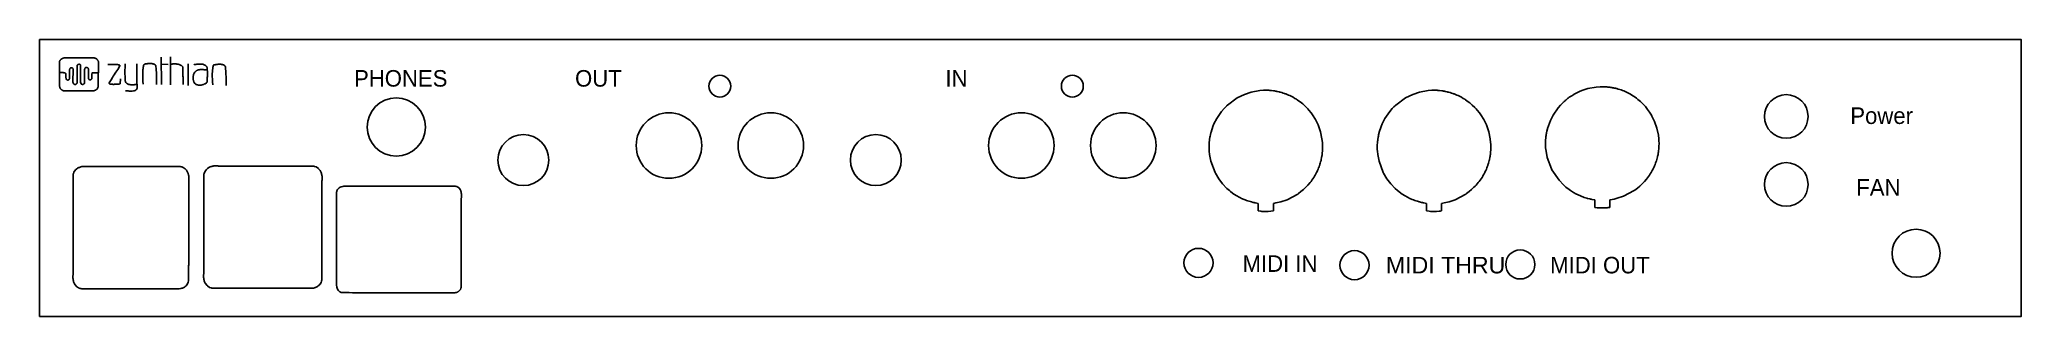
# Model space of a CAD drawing. Extents: x 0 to 272, y 0 to 38.
import ezdxf

# ---------------------------------------------------------------- set-up
doc = ezdxf.new("R2010")
doc.units = 0
doc.linetypes.add('BORDER', pattern=[0.875, 0.25, -0.125, 0.25, -0.125, 0, -0.125])
doc.layers.get('0').update_dxf_attribs({"linetype": 'CONTINUOUS'})
doc.layers.add('DXF_PI4_CASE_BACK_MODEL_LA', color=7, linetype='CONTINUOUS')
doc.styles.add('TEXT627', font='arial.ttf', dxfattribs={"height": 0.2})
doc.styles.add('TEXT630', font='txt', dxfattribs={"height": 0.2})
doc.styles.add('TEXT633', font='txt', dxfattribs={"height": 0.2})
doc.styles.add('TEXT636', font='txt', dxfattribs={"height": 0.2})
doc.styles.add('TEXT639', font='txt', dxfattribs={"height": 0.2})
doc.styles.add('TEXT642', font='txt', dxfattribs={"height": 0.2})
doc.styles.add('TEXT645', font='txt', dxfattribs={"height": 0.2})
doc.styles.add('TEXT648', font='txt', dxfattribs={"height": 0.2})

msp = doc.modelspace()

# ---------------------------------------------------------------- texts
at = {"layer": 'DXF_PI4_CASE_BACK_MODEL_LA', "color": 18, "linetype": 'BORDER'}
for s, style, p in [('PHONES', 'TEXT636', (43.2, 31.55)), ('OUT', 'TEXT639', (73.57, 31.55)), ('IN', 'TEXT642', (124.46, 31.55)), ('Power', 'TEXT645', (248.8, 26.42)), ('FAN', 'TEXT648', (249.62, 16.57)), ('MIDI IN', 'TEXT630', (165.29, 6.11)), ('MIDI THRU', 'TEXT627', (184.99, 5.9)), ('MIDI OUT', 'TEXT633', (207.56, 5.9))]:
    msp.add_text(s, height=2.273, dxfattribs=dict(at, style=style)).set_placement(p)

# ---------------------------------------------------------------- linework, layer by layer
at = {"color": 18}
for points in [[(2.9, 35.27, 0), (2.98, 35.33, 0), (3.03, 35.36, 0), (3.06, 35.38, 0), (3.11, 35.4, 0), (3.16, 35.42, 0), (3.2, 35.44, 0), (3.22, 35.45, 0), (3.23, 35.45, 0), (3.24, 35.46, 0), (3.27, 35.47, 0), (3.3, 35.48, 0), (3.31, 35.49, 0), (3.32, 35.49, 0), (3.33, 35.5, 0), (3.33, 35.5, 0), (3.33, 35.5, 0)], [(7.51, 35.5, 0), (7.58, 35.47, 0), (7.64, 35.45, 0), (7.67, 35.44, 0), (7.69, 35.43, 0), (7.71, 35.42, 0), (7.74, 35.41, 0), (7.76, 35.39, 0), (7.78, 35.39, 0), (7.79, 35.38, 0), (7.8, 35.37, 0), (7.81, 35.37, 0), (7.82, 35.36, 0), (7.83, 35.36, 0), (7.84, 35.35, 0)], [(2.68, 33.45, 0), (2.72, 33.45, 0), (2.81, 33.46, 0), (2.88, 33.47, 0), (2.95, 33.47, 0), (3.03, 33.47, 0), (3.07, 33.47, 0), (3.09, 33.47, 0), (3.12, 33.47, 0), (3.18, 33.47, 0), (3.24, 33.47, 0), (3.27, 33.47, 0), (3.3, 33.46, 0), (3.33, 33.46, 0), (3.35, 33.46, 0), (3.35, 33.46, 0), (3.38, 33.45, 0), (3.38, 33.45, 0), (3.39, 33.45, 0), (3.42, 33.44, 0)], [(2.74, 35.03, 0), (2.76, 35.08, 0), (2.79, 35.13, 0), (2.8, 35.15, 0), (2.82, 35.18, 0), (2.84, 35.2, 0), (2.85, 35.22, 0), (2.87, 35.24, 0), (2.88, 35.25, 0), (2.88, 35.25, 0), (2.89, 35.26, 0), (2.9, 35.27, 0)], [(3.42, 33.44, 0), (3.46, 33.43, 0), (3.49, 33.41, 0), (3.5, 33.4, 0), (3.52, 33.39, 0), (3.54, 33.38, 0), (3.56, 33.37, 0), (3.57, 33.36, 0), (3.58, 33.35, 0), (3.59, 33.34, 0), (3.6, 33.34, 0), (3.61, 33.33, 0), (3.61, 33.33, 0), (3.61, 33.33, 0), (3.61, 33.33, 0)], [(3.61, 32.75, 0), (3.63, 32.69, 0), (3.65, 32.63, 0), (3.7, 32.54, 0), (3.71, 32.52, 0), (3.72, 32.5, 0), (3.75, 32.47, 0), (3.76, 32.46, 0)], [(4.11, 33.88, 0), (4.13, 33.93, 0), (4.15, 33.98, 0), (4.16, 34.01, 0), (4.18, 34.04, 0), (4.19, 34.07, 0), (4.2, 34.08, 0), (4.22, 34.1, 0), (4.22, 34.11, 0), (4.23, 34.11, 0), (4.24, 34.12, 0), (4.25, 34.13, 0)], [(4.25, 34.13, 0), (4.26, 34.14, 0), (4.31, 34.15, 0), (4.39, 34.16, 0), (4.39, 34.15, 0), (4.42, 34.15, 0), (4.43, 34.15, 0), (4.44, 34.15, 0), (4.45, 34.14, 0), (4.46, 34.14, 0)], [(4.46, 34.14, 0), (4.47, 34.13, 0), (4.5, 34.11, 0), (4.52, 34.09, 0), (4.53, 34.08, 0), (4.55, 34.06, 0), (4.57, 34.04, 0), (4.58, 34.02, 0), (4.59, 34.01, 0), (4.6, 34, 0), (4.6, 33.99, 0), (4.61, 33.98, 0), (4.62, 33.97, 0), (4.62, 33.96, 0), (4.62, 33.96, 0), (4.62, 33.96, 0)], [(5.15, 34.49, 0), (5.18, 34.51, 0), (5.21, 34.54, 0), (5.23, 34.55, 0), (5.25, 34.57, 0), (5.26, 34.58, 0), (5.28, 34.59, 0), (5.29, 34.6, 0), (5.3, 34.6, 0), (5.32, 34.61, 0), (5.33, 34.61, 0)], [(5.33, 34.61, 0), (5.38, 34.62, 0), (5.41, 34.63, 0), (5.45, 34.63, 0), (5.46, 34.63, 0), (5.46, 34.63, 0), (5.48, 34.62, 0), (5.49, 34.62, 0), (5.5, 34.62, 0)], [(5.5, 34.62, 0), (5.53, 34.6, 0), (5.54, 34.59, 0), (5.55, 34.58, 0), (5.58, 34.55, 0), (5.59, 34.54, 0), (5.59, 34.54, 0), (5.6, 34.53, 0), (5.61, 34.51, 0), (5.61, 34.51, 0), (5.62, 34.5, 0), (5.62, 34.5, 0), (5.62, 34.5, 0)], [(6.17, 33.91, 0), (6.19, 33.97, 0), (6.21, 34.02, 0), (6.22, 34.04, 0), (6.24, 34.08, 0), (6.26, 34.1, 0), (6.27, 34.12, 0), (6.28, 34.13, 0), (6.29, 34.14, 0), (6.29, 34.15, 0), (6.3, 34.16, 0), (6.32, 34.16, 0)], [(6.32, 34.16, 0), (6.33, 34.17, 0), (6.38, 34.19, 0), (6.47, 34.19, 0), (6.47, 34.18, 0), (6.5, 34.18, 0), (6.51, 34.17, 0), (6.52, 34.17, 0), (6.53, 34.17, 0), (6.55, 34.16, 0)], [(6.55, 34.16, 0), (6.58, 34.14, 0), (6.6, 34.12, 0), (6.61, 34.11, 0), (6.63, 34.1, 0), (6.65, 34.08, 0), (6.66, 34.06, 0), (6.67, 34.05, 0), (6.67, 34.04, 0), (6.69, 34.02, 0), (6.69, 34.02, 0), (6.7, 34.01, 0), (6.7, 34.01, 0), (6.7, 34.01, 0)], [(7.17, 32.64, 0), (7.17, 32.69, 0), (7.15, 33.1, 0), (7.17, 33.28, 0), (7.17, 33.32, 0)], [(7.17, 33.32, 0), (7.2, 33.37, 0), (7.22, 33.41, 0), (7.24, 33.43, 0), (7.25, 33.45, 0), (7.26, 33.46, 0), (7.26, 33.46, 0)], [(7.84, 35.35, 0), (7.86, 35.33, 0), (7.9, 35.28, 0), (7.94, 35.23, 0), (7.96, 35.2, 0), (7.99, 35.16, 0), (8.01, 35.12, 0), (8.04, 35.08, 0), (8.05, 35.06, 0), (8.06, 35.04, 0), (8.07, 35.01, 0), (8.08, 34.99, 0), (8.09, 34.97, 0), (8.1, 34.97, 0), (8.1, 34.96, 0), (8.1, 34.96, 0), (8.1, 34.96, 0)], [(9.37, 34.6, 0), (9.51, 34.6, 0), (9.65, 34.61, 0), (9.74, 34.61, 0), (9.83, 34.61, 0), (9.92, 34.61, 0), (10.03, 34.61, 0), (10.13, 34.61, 0), (10.18, 34.61, 0), (10.23, 34.61, 0), (10.34, 34.6, 0), (10.39, 34.6, 0), (10.44, 34.6, 0), (10.49, 34.59, 0), (10.54, 34.59, 0), (10.59, 34.59, 0), (10.61, 34.58, 0), (10.66, 34.58, 0), (10.73, 34.57, 0), (10.79, 34.56, 0), (10.85, 34.55, 0), (10.88, 34.54, 0), (10.9, 34.53, 0), (10.95, 34.52, 0), (10.98, 34.5, 0), (11.01, 34.48, 0), (11.03, 34.45, 0), (11.03, 34.44, 0), (11.02, 34.4, 0)], [(11.02, 34.4, 0), (10.73, 33.92, 0), (10.47, 33.52, 0), (10.4, 33.4, 0), (10.23, 33.15, 0), (10.12, 32.98, 0), (10.07, 32.89, 0), (9.99, 32.78, 0), (9.82, 32.5, 0), (9.64, 32.21, 0), (9.63, 32.19, 0), (9.57, 32.08, 0)], [(11.75, 34.66, 0), (11.73, 34.21, 0), (11.72, 33.77, 0), (11.72, 33.52, 0), (11.72, 33.4, 0), (11.72, 33.23, 0), (11.73, 33.01, 0), (11.73, 32.82, 0), (11.74, 32.72, 0), (11.74, 32.63, 0), (11.75, 32.54, 0), (11.75, 32.49, 0), (11.76, 32.39, 0), (11.77, 32.37, 0), (11.77, 32.34, 0), (11.77, 32.33, 0), (11.78, 32.25, 0)], [(14.23, 31.88, 0), (14.2, 32.31, 0), (14.18, 32.74, 0), (14.17, 32.99, 0), (14.17, 33.11, 0), (14.17, 33.28, 0), (14.18, 33.43, 0), (14.19, 33.7, 0), (14.2, 33.8, 0), (14.2, 33.91, 0), (14.21, 34.01, 0), (14.22, 34.06, 0), (14.23, 34.16, 0), (14.24, 34.19, 0), (14.24, 34.22, 0), (14.26, 34.33, 0)], [(14.26, 34.33, 0), (14.28, 34.43, 0), (14.29, 34.49, 0), (14.3, 34.53, 0), (14.31, 34.55, 0), (14.32, 34.56, 0), (14.36, 34.59, 0), (14.38, 34.6, 0), (14.4, 34.6, 0), (14.41, 34.61, 0), (14.43, 34.62, 0), (14.44, 34.62, 0), (14.46, 34.63, 0)], [(14.46, 34.63, 0), (14.55, 34.66, 0), (14.64, 34.68, 0), (14.78, 34.7, 0), (14.85, 34.71, 0), (14.97, 34.72, 0), (15.08, 34.73, 0), (15.19, 34.73, 0), (15.25, 34.73, 0), (15.28, 34.72, 0), (15.32, 34.72, 0), (15.41, 34.71, 0), (15.49, 34.7, 0), (15.53, 34.69, 0), (15.57, 34.68, 0), (15.59, 34.68, 0), (15.61, 34.67, 0), (15.62, 34.67, 0), (15.63, 34.66, 0), (15.66, 34.65, 0), (15.67, 34.65, 0), (15.68, 34.65, 0), (15.72, 34.63, 0)], [(15.72, 34.63, 0), (15.86, 34.55, 0), (15.88, 34.53, 0), (15.9, 34.51, 0), (15.93, 34.47, 0), (15.94, 34.45, 0), (15.95, 34.43, 0), (15.96, 34.4, 0), (15.97, 34.37, 0), (15.97, 34.36, 0), (15.98, 34.33, 0), (15.98, 34.3, 0)], [(15.98, 34.3, 0), (16.01, 34.06, 0), (16.02, 33.83, 0), (16.04, 33.5, 0), (16.04, 33.31, 0), (16.05, 33.05, 0), (16.05, 32.92, 0), (16.05, 32.79, 0), (16.05, 32.67, 0), (16.05, 32.55, 0), (16.05, 32.43, 0), (16.05, 32.38, 0), (16.05, 32.3, 0), (16.05, 32.15, 0), (16.05, 32.08, 0), (16.05, 32.02, 0), (16.05, 31.96, 0), (16.05, 31.92, 0), (16.05, 31.88, 0), (16.05, 31.86, 0), (16.05, 31.83, 0), (16.05, 31.82, 0), (16.05, 31.82, 0)], [(17.97, 34.63, 0), (18.04, 34.64, 0), (18.21, 34.65, 0), (18.32, 34.66, 0), (18.45, 34.66, 0), (18.51, 34.66, 0), (18.58, 34.66, 0), (18.65, 34.66, 0), (18.68, 34.66, 0), (18.74, 34.66, 0), (18.86, 34.65, 0), (18.95, 34.64, 0), (19.01, 34.63, 0), (19.06, 34.62, 0), (19.08, 34.62, 0), (19.11, 34.61, 0), (19.13, 34.61, 0), (19.14, 34.6, 0), (19.18, 34.59, 0), (19.19, 34.59, 0), (19.21, 34.58, 0), (19.21, 34.58, 0), (19.26, 34.56, 0)], [(19.26, 34.56, 0), (19.43, 34.47, 0), (19.45, 34.46, 0), (19.49, 34.43, 0), (19.54, 34.4, 0), (19.58, 34.36, 0), (19.59, 34.34, 0), (19.61, 34.32, 0), (19.63, 34.3, 0), (19.66, 34.25, 0), (19.67, 34.22, 0), (19.68, 34.2, 0), (19.68, 34.19, 0), (19.68, 34.16, 0), (19.69, 34.13, 0)], [(19.69, 34.13, 0), (19.68, 33.7, 0), (19.69, 33.39, 0), (19.69, 33.21, 0), (19.69, 32.97, 0), (19.7, 32.85, 0), (19.7, 32.73, 0), (19.7, 32.61, 0), (19.7, 32.5, 0), (19.7, 32.39, 0), (19.71, 32.34, 0), (19.71, 32.32, 0), (19.71, 32.27, 0), (19.71, 32.12, 0), (19.71, 32.06, 0), (19.71, 32, 0), (19.72, 31.95, 0), (19.72, 31.91, 0), (19.72, 31.87, 0), (19.72, 31.86, 0), (19.72, 31.83, 0), (19.72, 31.82, 0), (19.72, 31.82, 0)], [(21.17, 32.25, 0), (21.16, 32.3, 0), (21.1, 32.61, 0), (21.09, 32.8, 0), (21.11, 33.02, 0), (21.12, 33.08, 0), (21.13, 33.16, 0), (21.15, 33.23, 0), (21.19, 33.32, 0), (21.21, 33.37, 0)], [(21.17, 34.56, 0), (21.25, 34.58, 0), (21.34, 34.59, 0), (21.45, 34.61, 0), (21.58, 34.62, 0), (21.72, 34.64, 0), (21.79, 34.64, 0), (21.87, 34.65, 0), (21.95, 34.65, 0), (21.99, 34.65, 0), (22.04, 34.65, 0), (22.18, 34.65, 0), (22.29, 34.64, 0), (22.35, 34.64, 0), (22.38, 34.63, 0), (22.41, 34.63, 0), (22.43, 34.62, 0), (22.46, 34.62, 0), (22.49, 34.61, 0), (22.5, 34.61, 0), (22.54, 34.59, 0), (22.56, 34.59, 0), (22.57, 34.58, 0), (22.58, 34.58, 0), (22.63, 34.56, 0)], [(21.21, 33.37, 0), (21.22, 33.4, 0), (21.32, 33.54, 0), (21.48, 33.69, 0), (21.49, 33.7, 0), (21.55, 33.74, 0), (21.59, 33.76, 0), (21.61, 33.77, 0), (21.61, 33.78, 0), (21.64, 33.79, 0), (21.65, 33.79, 0), (21.67, 33.8, 0)], [(21.67, 33.8, 0), (21.73, 33.82, 0), (21.79, 33.84, 0), (21.91, 33.86, 0), (22.07, 33.88, 0), (22.18, 33.88, 0), (22.31, 33.88, 0), (22.38, 33.88, 0), (22.45, 33.88, 0), (22.51, 33.88, 0), (22.58, 33.87, 0), (22.64, 33.87, 0), (22.66, 33.87, 0), (22.68, 33.87, 0), (22.71, 33.86, 0), (22.79, 33.86, 0), (22.82, 33.85, 0), (22.86, 33.85, 0), (22.88, 33.84, 0), (22.91, 33.84, 0), (22.93, 33.84, 0), (22.94, 33.84, 0), (22.95, 33.84, 0), (22.96, 33.84, 0), (22.96, 33.83, 0), (22.96, 33.83, 0)], [(22.63, 34.56, 0), (22.72, 34.51, 0), (22.8, 34.46, 0), (22.81, 34.45, 0), (22.85, 34.42, 0), (22.89, 34.38, 0), (22.92, 34.34, 0), (22.94, 34.32, 0), (22.96, 34.29, 0), (22.97, 34.28, 0), (22.98, 34.26, 0), (22.99, 34.22, 0), (23.01, 34.19, 0), (23.01, 34.17, 0), (23.02, 34.16, 0), (23.02, 34.13, 0), (23.02, 34.12, 0), (23.03, 34.1, 0)], [(23.03, 34.1, 0), (23.03, 34.01, 0), (23.05, 33.5, 0), (23.05, 32.93, 0), (23.05, 32.92, 0), (23.04, 32.8, 0), (23.04, 32.74, 0), (23.04, 32.68, 0), (23.04, 32.62, 0), (23.04, 32.56, 0), (23.03, 32.5, 0), (23.03, 32.47, 0), (23.03, 32.4, 0), (23.03, 32.38, 0), (23.03, 32.36, 0), (23.03, 32.28, 0)], [(23.79, 31.78, 0), (23.76, 32.21, 0), (23.75, 32.41, 0), (23.74, 32.64, 0), (23.73, 32.89, 0), (23.73, 33.02, 0), (23.73, 33.18, 0), (23.73, 33.33, 0), (23.75, 33.6, 0), (23.75, 33.71, 0), (23.76, 33.81, 0), (23.77, 33.91, 0), (23.78, 33.96, 0), (23.78, 33.98, 0), (23.79, 34.06, 0), (23.8, 34.09, 0), (23.8, 34.12, 0), (23.8, 34.14, 0), (23.82, 34.23, 0)], [(23.82, 34.23, 0), (23.84, 34.33, 0), (23.84, 34.39, 0), (23.85, 34.43, 0), (23.87, 34.45, 0), (23.9, 34.48, 0), (23.98, 34.52, 0), (23.99, 34.52, 0), (24.02, 34.53, 0)], [(24.02, 34.53, 0), (24.11, 34.56, 0), (24.2, 34.58, 0), (24.33, 34.6, 0), (24.41, 34.61, 0), (24.52, 34.62, 0), (24.64, 34.63, 0), (24.75, 34.63, 0), (24.81, 34.63, 0), (24.84, 34.63, 0), (24.88, 34.62, 0), (24.97, 34.61, 0), (25.05, 34.6, 0), (25.09, 34.59, 0), (25.13, 34.58, 0), (25.16, 34.57, 0), (25.18, 34.57, 0), (25.19, 34.56, 0), (25.22, 34.55, 0), (25.23, 34.55, 0), (25.24, 34.55, 0), (25.28, 34.53, 0)], [(25.28, 34.53, 0), (25.42, 34.45, 0), (25.44, 34.43, 0), (25.46, 34.41, 0), (25.49, 34.37, 0), (25.5, 34.35, 0), (25.51, 34.33, 0), (25.52, 34.3, 0), (25.53, 34.27, 0), (25.53, 34.26, 0), (25.54, 34.23, 0), (25.54, 34.2, 0)], [(25.54, 34.2, 0), (25.56, 33.96, 0), (25.58, 33.73, 0), (25.59, 33.4, 0), (25.6, 33.21, 0), (25.61, 32.95, 0), (25.61, 32.82, 0), (25.61, 32.69, 0), (25.61, 32.57, 0), (25.61, 32.51, 0), (25.61, 32.45, 0), (25.61, 32.33, 0), (25.61, 32.28, 0), (25.61, 32.25, 0), (25.61, 32.2, 0), (25.61, 32.05, 0), (25.61, 31.98, 0), (25.61, 31.92, 0), (25.61, 31.86, 0), (25.61, 31.82, 0), (25.61, 31.78, 0), (25.61, 31.76, 0), (25.61, 31.73, 0), (25.61, 31.73, 0), (25.61, 31.72, 0), (25.61, 31.72, 0)], [(2.9, 31.21, 0), (2.88, 31.23, 0), (2.86, 31.27, 0), (2.83, 31.32, 0), (2.82, 31.35, 0), (2.79, 31.43, 0), (2.77, 31.46, 0), (2.77, 31.48, 0), (2.76, 31.5, 0), (2.74, 31.55, 0), (2.74, 31.56, 0), (2.74, 31.58, 0), (2.74, 31.58, 0)], [(3.26, 30.99, 0), (3.19, 31.02, 0), (3.12, 31.06, 0), (3.08, 31.08, 0), (3.04, 31.1, 0), (3.01, 31.12, 0), (2.98, 31.14, 0), (2.95, 31.16, 0), (2.94, 31.17, 0), (2.93, 31.18, 0), (2.92, 31.19, 0), (2.9, 31.21, 0)], [(3.76, 32.46, 0), (3.77, 32.46, 0), (3.83, 32.44, 0), (3.87, 32.44, 0), (3.91, 32.45, 0), (3.92, 32.45, 0), (3.94, 32.46, 0), (3.95, 32.46, 0), (3.97, 32.47, 0), (3.98, 32.47, 0)], [(3.98, 32.47, 0), (4.01, 32.5, 0), (4.03, 32.52, 0), (4.04, 32.54, 0), (4.07, 32.58, 0), (4.09, 32.61, 0), (4.1, 32.63, 0), (4.11, 32.65, 0), (4.11, 32.66, 0), (4.12, 32.67, 0), (4.12, 32.67, 0)], [(4.58, 32.17, 0), (4.67, 31.97, 0), (4.69, 31.95, 0), (4.7, 31.93, 0), (4.72, 31.9, 0), (4.73, 31.89, 0), (4.75, 31.88, 0), (4.76, 31.87, 0)], [(4.76, 31.87, 0), (4.79, 31.86, 0), (4.82, 31.85, 0), (4.86, 31.84, 0), (4.9, 31.84, 0), (4.91, 31.85, 0), (4.92, 31.85, 0), (4.93, 31.85, 0), (4.95, 31.86, 0), (4.96, 31.86, 0)], [(4.96, 31.86, 0), (4.98, 31.87, 0), (5.01, 31.89, 0), (5.03, 31.91, 0), (5.05, 31.92, 0), (5.08, 31.96, 0), (5.1, 31.98, 0), (5.11, 31.99, 0), (5.11, 32, 0), (5.13, 32.02, 0), (5.14, 32.03, 0), (5.15, 32.04, 0), (5.15, 32.04, 0)], [(5.62, 32.11, 0), (5.69, 31.96, 0), (5.71, 31.94, 0), (5.72, 31.92, 0), (5.73, 31.9, 0), (5.74, 31.9, 0), (5.75, 31.88, 0), (5.77, 31.88, 0)], [(5.77, 31.88, 0), (5.78, 31.87, 0), (5.84, 31.85, 0), (5.89, 31.85, 0), (5.94, 31.86, 0), (5.95, 31.86, 0), (5.96, 31.86, 0), (5.98, 31.87, 0), (6, 31.87, 0), (6, 31.87, 0), (6.01, 31.88, 0)], [(6.01, 31.88, 0), (6.02, 31.88, 0), (6.07, 31.91, 0), (6.08, 31.92, 0), (6.12, 31.95, 0), (6.13, 31.97, 0), (6.14, 31.98, 0), (6.15, 31.99, 0), (6.16, 32, 0), (6.17, 32.01, 0), (6.17, 32.02, 0), (6.17, 32.02, 0)], [(6.7, 32.67, 0), (6.72, 32.64, 0), (6.76, 32.56, 0), (6.78, 32.55, 0), (6.79, 32.54, 0), (6.8, 32.53, 0), (6.81, 32.52, 0), (6.82, 32.51, 0), (6.83, 32.51, 0)], [(6.83, 32.51, 0), (6.85, 32.5, 0), (6.89, 32.49, 0), (6.93, 32.48, 0), (6.97, 32.49, 0), (6.99, 32.49, 0), (7, 32.49, 0), (7.01, 32.5, 0), (7.03, 32.5, 0), (7.04, 32.51, 0)], [(7.04, 32.51, 0), (7.05, 32.51, 0), (7.09, 32.54, 0), (7.1, 32.55, 0), (7.13, 32.58, 0), (7.14, 32.59, 0), (7.15, 32.61, 0), (7.17, 32.63, 0), (7.17, 32.63, 0), (7.17, 32.64, 0), (7.17, 32.64, 0)], [(7.9, 31.21, 0), (7.86, 31.18, 0), (7.83, 31.15, 0), (7.78, 31.12, 0), (7.74, 31.1, 0), (7.7, 31.08, 0), (7.65, 31.06, 0), (7.61, 31.04, 0), (7.59, 31.03, 0), (7.57, 31.02, 0), (7.54, 31.01, 0), (7.52, 31, 0), (7.5, 31, 0), (7.49, 30.99, 0), (7.48, 30.99, 0), (7.48, 30.99, 0), (7.48, 30.99, 0)], [(8.06, 31.63, 0), (8.04, 31.55, 0), (8.02, 31.46, 0), (8, 31.42, 0), (7.97, 31.33, 0), (7.91, 31.22, 0), (7.9, 31.21, 0)], [(9.57, 32.08, 0), (9.55, 32.03, 0), (9.55, 32, 0), (9.58, 31.96, 0), (9.61, 31.94, 0), (9.74, 31.9, 0), (9.85, 31.88, 0), (10.02, 31.87, 0), (10.11, 31.86, 0), (10.21, 31.86, 0), (10.3, 31.87, 0), (10.4, 31.87, 0), (10.45, 31.87, 0), (10.49, 31.87, 0), (10.54, 31.87, 0), (10.56, 31.88, 0), (10.61, 31.88, 0), (10.74, 31.89, 0), (10.81, 31.89, 0), (10.84, 31.9, 0), (10.86, 31.9, 0), (10.91, 31.9, 0), (10.94, 31.9, 0), (10.96, 31.91, 0), (10.98, 31.91, 0), (10.99, 31.91, 0), (11.01, 31.91, 0), (11.02, 31.91, 0), (11.04, 31.92, 0), (11.05, 31.92, 0), (11.05, 31.92, 0), (11.05, 31.92, 0)], [(11.78, 32.25, 0), (11.79, 32.22, 0), (11.85, 32.1, 0), (11.94, 32.01, 0), (12, 31.97, 0), (12.01, 31.97, 0), (12.04, 31.95, 0), (12.07, 31.93, 0), (12.09, 31.93, 0), (12.1, 31.92, 0), (12.12, 31.91, 0), (12.13, 31.91, 0), (12.15, 31.89, 0), (12.16, 31.89, 0), (12.18, 31.88, 0)], [(13.14, 31.02, 0), (13.07, 31, 0), (13.02, 30.98, 0), (12.89, 30.96, 0), (12.73, 30.94, 0), (12.62, 30.94, 0), (12.48, 30.94, 0), (12.41, 30.94, 0), (12.34, 30.94, 0), (12.27, 30.94, 0), (12.21, 30.95, 0), (12.18, 30.95, 0), (12.15, 30.95, 0), (12.12, 30.96, 0), (12.1, 30.96, 0), (12.08, 30.96, 0), (11.99, 30.97, 0), (11.96, 30.97, 0), (11.92, 30.98, 0), (11.89, 30.98, 0), (11.87, 30.98, 0), (11.85, 30.99, 0), (11.84, 30.99, 0), (11.82, 30.99, 0), (11.82, 30.99, 0), (11.81, 30.99, 0), (11.81, 30.99, 0)], [(12.18, 31.88, 0), (12.24, 31.86, 0), (12.29, 31.85, 0), (12.4, 31.83, 0), (12.55, 31.81, 0), (12.64, 31.81, 0), (12.77, 31.8, 0), (12.83, 31.81, 0), (12.9, 31.81, 0), (12.96, 31.81, 0), (13.01, 31.81, 0), (13.07, 31.82, 0), (13.1, 31.82, 0), (13.13, 31.82, 0), (13.21, 31.83, 0), (13.24, 31.83, 0), (13.27, 31.84, 0), (13.3, 31.84, 0), (13.32, 31.84, 0), (13.34, 31.85, 0), (13.35, 31.85, 0), (13.36, 31.85, 0), (13.37, 31.85, 0), (13.37, 31.85, 0)], [(13.37, 31.26, 0), (13.36, 31.24, 0), (13.32, 31.16, 0), (13.23, 31.08, 0), (13.22, 31.07, 0), (13.2, 31.05, 0), (13.18, 31.05, 0), (13.15, 31.03, 0), (13.14, 31.02, 0)], [(13.37, 31.92, 0), (13.38, 31.88, 0), (13.39, 31.79, 0), (13.4, 31.67, 0), (13.4, 31.6, 0), (13.41, 31.57, 0), (13.41, 31.52, 0), (13.41, 31.46, 0), (13.4, 31.41, 0), (13.4, 31.36, 0), (13.39, 31.33, 0), (13.38, 31.29, 0), (13.37, 31.26, 0)], [(21.44, 31.88, 0), (21.42, 31.89, 0), (21.33, 31.97, 0), (21.23, 32.1, 0), (21.23, 32.11, 0), (21.21, 32.16, 0), (21.2, 32.18, 0), (21.19, 32.2, 0), (21.19, 32.21, 0), (21.18, 32.23, 0), (21.17, 32.25, 0)], [(22.53, 31.85, 0), (22.48, 31.83, 0), (22.18, 31.77, 0), (21.94, 31.76, 0), (21.8, 31.77, 0), (21.77, 31.77, 0), (21.72, 31.78, 0), (21.69, 31.79, 0), (21.65, 31.8, 0), (21.62, 31.81, 0), (21.59, 31.82, 0), (21.55, 31.83, 0), (21.53, 31.84, 0), (21.5, 31.85, 0), (21.49, 31.86, 0), (21.48, 31.86, 0), (21.47, 31.87, 0), (21.44, 31.88, 0)], [(23.03, 32.28, 0), (23.02, 32.22, 0), (23, 32.18, 0), (22.96, 32.11, 0), (22.94, 32.09, 0), (22.75, 31.95, 0), (22.73, 31.94, 0), (22.67, 31.91, 0), (22.62, 31.89, 0), (22.6, 31.88, 0), (22.56, 31.86, 0), (22.53, 31.85, 0)], [(168.49, 31.05, 0), (168.18, 31.04, 0), (167.66, 31, 0), (166.49, 30.79, 0), (165.56, 30.48, 0), (164.57, 29.99, 0), (163.24, 29.02, 0), (163.19, 28.98, 0), (163.15, 28.94, 0), (163.13, 28.91, 0), (162.97, 28.76, 0)], [(176.29, 23.25, 0), (176.28, 23.63, 0), (176.26, 23.89, 0), (176.2, 24.39, 0), (176, 25.36, 0), (175.67, 26.28, 0), (175.32, 27.02, 0), (175.24, 27.15, 0), (174.99, 27.56, 0), (174.71, 27.95, 0), (174.41, 28.32, 0), (174.25, 28.5, 0), (174.08, 28.68, 0), (173.74, 29.01, 0), (173.56, 29.17, 0), (173.38, 29.32, 0), (173.19, 29.47, 0), (172.99, 29.61, 0), (172.8, 29.75, 0), (172.7, 29.81, 0), (172.49, 29.94, 0), (172.26, 30.08, 0), (171.8, 30.31, 0), (171.62, 30.39, 0), (171.44, 30.47, 0), (171.25, 30.54, 0), (171.16, 30.58, 0), (171.07, 30.61, 0), (170.88, 30.67, 0), (170.69, 30.73, 0), (170.49, 30.79, 0), (170.4, 30.81, 0), (170.3, 30.84, 0), (170.1, 30.88, 0), (170, 30.9, 0), (169.9, 30.92, 0), (169.8, 30.94, 0), (169.7, 30.95, 0), (169.6, 30.97, 0), (169.55, 30.98, 0), (169.25, 31.01, 0), (169.13, 31.02, 0), (169, 31.03, 0), (168.93, 31.04, 0), (168.9, 31.04, 0), (168.49, 31.05, 0)], [(191.6, 31.05, 0), (191.3, 31.04, 0), (190.78, 31, 0), (189.61, 30.79, 0), (188.68, 30.48, 0), (187.69, 29.99, 0), (186.36, 29.02, 0), (186.31, 28.98, 0), (186.27, 28.94, 0), (186.24, 28.91, 0), (186.09, 28.76, 0)], [(199.4, 23.25, 0), (199.4, 23.63, 0), (199.38, 23.89, 0), (199.32, 24.39, 0), (199.12, 25.36, 0), (198.79, 26.28, 0), (198.43, 27.02, 0), (198.36, 27.15, 0), (198.11, 27.56, 0), (197.83, 27.95, 0), (197.53, 28.32, 0), (197.37, 28.5, 0), (197.2, 28.68, 0), (196.86, 29.01, 0), (196.68, 29.17, 0), (196.5, 29.32, 0), (196.31, 29.47, 0), (196.11, 29.61, 0), (195.92, 29.75, 0), (195.82, 29.81, 0), (195.61, 29.94, 0), (195.38, 30.08, 0), (194.92, 30.31, 0), (194.74, 30.39, 0), (194.56, 30.47, 0), (194.37, 30.54, 0), (194.28, 30.58, 0), (194.19, 30.61, 0), (194, 30.67, 0), (193.81, 30.73, 0), (193.61, 30.79, 0), (193.52, 30.81, 0), (193.42, 30.84, 0), (193.22, 30.88, 0), (193.12, 30.9, 0), (193.02, 30.92, 0), (192.92, 30.94, 0), (192.82, 30.95, 0), (192.72, 30.97, 0), (192.67, 30.98, 0), (192.37, 31.01, 0), (192.24, 31.02, 0), (192.12, 31.03, 0), (192.05, 31.04, 0), (192.02, 31.04, 0), (191.6, 31.05, 0)], [(214.72, 31.53, 0), (214.41, 31.52, 0), (213.9, 31.48, 0), (212.72, 31.27, 0), (211.93, 31.01, 0), (211.57, 30.86, 0), (210.86, 30.51, 0), (210.8, 30.47, 0), (210.52, 30.3, 0), (210.35, 30.19, 0), (210.19, 30.08, 0), (210.03, 29.96, 0), (209.95, 29.9, 0), (209.87, 29.84, 0), (209.79, 29.78, 0), (209.72, 29.71, 0), (209.64, 29.65, 0), (209.6, 29.62, 0), (209.47, 29.5, 0), (209.43, 29.46, 0), (209.38, 29.42, 0), (209.36, 29.39, 0), (209.35, 29.38, 0), (209.2, 29.24, 0)], [(222.52, 23.73, 0), (222.51, 24.11, 0), (222.49, 24.37, 0), (222.44, 24.87, 0), (222.23, 25.84, 0), (221.91, 26.76, 0), (221.55, 27.5, 0), (221.48, 27.63, 0), (221.22, 28.04, 0), (220.94, 28.43, 0), (220.64, 28.8, 0), (220.48, 28.98, 0), (220.32, 29.16, 0), (219.98, 29.49, 0), (219.8, 29.65, 0), (219.61, 29.8, 0), (219.42, 29.95, 0), (219.23, 30.09, 0), (219.03, 30.23, 0), (218.93, 30.3, 0), (218.73, 30.42, 0), (218.49, 30.56, 0), (218.03, 30.79, 0), (217.85, 30.87, 0), (217.67, 30.95, 0), (217.49, 31.02, 0), (217.4, 31.06, 0), (217.3, 31.09, 0), (217.11, 31.15, 0), (216.92, 31.21, 0), (216.73, 31.27, 0), (216.63, 31.29, 0), (216.53, 31.32, 0), (216.34, 31.36, 0), (216.24, 31.38, 0), (216.14, 31.4, 0), (216.04, 31.42, 0), (215.94, 31.43, 0), (215.84, 31.45, 0), (215.79, 31.46, 0), (215.49, 31.49, 0), (215.36, 31.5, 0), (215.23, 31.51, 0), (215.17, 31.52, 0), (214.72, 31.53, 0)], [(162.97, 28.76, 0), (162.75, 28.54, 0), (162.42, 28.15, 0), (161.74, 27.16, 0), (161.36, 26.43, 0), (161.21, 26.06, 0), (160.96, 25.31, 0), (160.95, 25.25, 0), (160.87, 24.93, 0), (160.83, 24.73, 0), (160.81, 24.63, 0), (160.79, 24.54, 0), (160.76, 24.34, 0), (160.75, 24.24, 0), (160.74, 24.14, 0), (160.73, 24.04, 0), (160.72, 23.99, 0), (160.72, 23.94, 0), (160.71, 23.89, 0), (160.71, 23.84, 0), (160.7, 23.79, 0), (160.7, 23.77, 0), (160.69, 23.62, 0), (160.69, 23.59, 0), (160.69, 23.56, 0), (160.69, 23.5, 0), (160.69, 23.46, 0), (160.69, 23.45, 0), (160.68, 23.25, 0)], [(186.09, 28.76, 0), (185.87, 28.54, 0), (185.54, 28.15, 0), (184.86, 27.16, 0), (184.48, 26.43, 0), (184.33, 26.06, 0), (184.08, 25.31, 0), (184.06, 25.25, 0), (183.99, 24.93, 0), (183.95, 24.73, 0), (183.93, 24.63, 0), (183.91, 24.54, 0), (183.88, 24.34, 0), (183.87, 24.24, 0), (183.86, 24.14, 0), (183.84, 24.04, 0), (183.84, 23.99, 0), (183.84, 23.94, 0), (183.83, 23.89, 0), (183.83, 23.84, 0), (183.82, 23.79, 0), (183.82, 23.77, 0), (183.81, 23.62, 0), (183.81, 23.59, 0), (183.81, 23.56, 0), (183.81, 23.5, 0), (183.81, 23.46, 0), (183.81, 23.45, 0), (183.8, 23.25, 0)], [(209.2, 29.24, 0), (208.99, 29.02, 0), (208.65, 28.63, 0), (207.97, 27.65, 0), (207.6, 26.91, 0), (207.45, 26.54, 0), (207.2, 25.79, 0), (207.18, 25.73, 0), (207.1, 25.41, 0), (207.06, 25.21, 0), (207.04, 25.11, 0), (207.03, 25.02, 0), (207, 24.82, 0), (206.98, 24.72, 0), (206.97, 24.62, 0), (206.96, 24.52, 0), (206.96, 24.47, 0), (206.95, 24.42, 0), (206.95, 24.37, 0), (206.94, 24.32, 0), (206.94, 24.27, 0), (206.94, 24.25, 0), (206.93, 24.1, 0), (206.93, 24.07, 0), (206.93, 24.04, 0), (206.92, 23.98, 0), (206.92, 23.94, 0), (206.92, 23.93, 0), (206.92, 23.73, 0)], [(160.68, 23.25, 0), (160.69, 22.9, 0), (160.71, 22.67, 0), (160.75, 22.21, 0), (160.93, 21.32, 0), (161.51, 19.76, 0), (161.56, 19.66, 0), (162.02, 18.9, 0), (162.55, 18.2, 0), (163.15, 17.56, 0), (163.48, 17.27, 0), (163.65, 17.13, 0), (163.92, 16.93, 0), (164.1, 16.8, 0), (164.52, 16.54, 0), (164.84, 16.36, 0), (165, 16.28, 0), (165.16, 16.2, 0), (165.5, 16.05, 0), (165.67, 15.98, 0), (165.84, 15.92, 0), (166.01, 15.86, 0), (166.19, 15.8, 0), (166.36, 15.75, 0), (166.45, 15.72, 0), (166.5, 15.71, 0), (166.77, 15.65, 0), (166.88, 15.62, 0), (166.99, 15.6, 0), (167.05, 15.59, 0), (167.08, 15.58, 0), (167.45, 15.52, 0)], [(169.52, 15.52, 0), (169.86, 15.58, 0), (170.09, 15.62, 0), (170.54, 15.73, 0), (171.4, 16.02, 0), (172.87, 16.8, 0), (172.96, 16.87, 0), (173.32, 17.13, 0), (173.65, 17.41, 0), (173.97, 17.72, 0), (174.13, 17.87, 0), (174.28, 18.03, 0), (174.56, 18.37, 0), (174.7, 18.54, 0), (174.83, 18.72, 0), (174.95, 18.9, 0), (175.08, 19.08, 0), (175.19, 19.27, 0), (175.25, 19.37, 0), (175.35, 19.56, 0), (175.46, 19.76, 0), (175.52, 19.88, 0), (175.59, 20.04, 0), (175.67, 20.21, 0), (175.73, 20.38, 0), (175.8, 20.54, 0), (175.86, 20.71, 0), (175.89, 20.8, 0), (175.92, 20.89, 0), (175.97, 21.06, 0), (176.02, 21.24, 0), (176.07, 21.41, 0), (176.09, 21.5, 0), (176.11, 21.59, 0), (176.14, 21.77, 0), (176.16, 21.86, 0), (176.18, 21.96, 0), (176.19, 22.05, 0), (176.21, 22.14, 0), (176.22, 22.23, 0), (176.22, 22.28, 0), (176.23, 22.3, 0), (176.25, 22.49, 0), (176.25, 22.55, 0), (176.26, 22.61, 0), (176.26, 22.67, 0), (176.27, 22.72, 0), (176.27, 22.78, 0), (176.27, 22.84, 0), (176.28, 22.87, 0), (176.28, 22.88, 0), (176.29, 23.25, 0)], [(183.8, 23.25, 0), (183.81, 22.9, 0), (183.83, 22.67, 0), (183.87, 22.21, 0), (184.05, 21.32, 0), (184.63, 19.76, 0), (184.68, 19.66, 0), (185.13, 18.9, 0), (185.67, 18.2, 0), (186.27, 17.56, 0), (186.6, 17.27, 0), (186.77, 17.13, 0), (187.04, 16.93, 0), (187.22, 16.8, 0), (187.64, 16.54, 0), (187.96, 16.36, 0), (188.28, 16.2, 0), (188.61, 16.05, 0), (188.78, 15.98, 0), (188.96, 15.92, 0), (189.13, 15.86, 0), (189.31, 15.8, 0), (189.48, 15.75, 0), (189.57, 15.72, 0), (189.62, 15.71, 0), (189.89, 15.65, 0), (190, 15.62, 0), (190.11, 15.6, 0), (190.17, 15.59, 0), (190.2, 15.58, 0), (190.57, 15.52, 0)], [(192.64, 15.52, 0), (192.98, 15.58, 0), (193.21, 15.62, 0), (193.66, 15.73, 0), (194.52, 16.02, 0), (195.99, 16.8, 0), (196.08, 16.87, 0), (196.44, 17.13, 0), (196.77, 17.41, 0), (197.09, 17.72, 0), (197.25, 17.87, 0), (197.4, 18.03, 0), (197.68, 18.37, 0), (197.82, 18.54, 0), (197.95, 18.72, 0), (198.07, 18.9, 0), (198.2, 19.08, 0), (198.31, 19.27, 0), (198.37, 19.37, 0), (198.47, 19.56, 0), (198.58, 19.76, 0), (198.64, 19.88, 0), (198.71, 20.04, 0), (198.79, 20.21, 0), (198.85, 20.38, 0), (198.92, 20.54, 0), (198.98, 20.71, 0), (199.01, 20.8, 0), (199.04, 20.89, 0), (199.09, 21.06, 0), (199.14, 21.24, 0), (199.19, 21.41, 0), (199.21, 21.5, 0), (199.23, 21.59, 0), (199.26, 21.77, 0), (199.28, 21.86, 0), (199.3, 21.96, 0), (199.31, 22.05, 0), (199.33, 22.14, 0), (199.34, 22.23, 0), (199.34, 22.28, 0), (199.35, 22.3, 0), (199.37, 22.49, 0), (199.37, 22.55, 0), (199.38, 22.61, 0), (199.38, 22.67, 0), (199.39, 22.72, 0), (199.39, 22.78, 0), (199.39, 22.84, 0), (199.4, 22.87, 0), (199.4, 22.88, 0), (199.4, 23.25, 0)], [(206.92, 23.73, 0), (206.93, 23.38, 0), (206.94, 23.15, 0), (206.99, 22.69, 0), (207.16, 21.8, 0), (207.75, 20.24, 0), (207.8, 20.14, 0), (208.78, 18.68, 0), (209.39, 18.04, 0), (209.72, 17.75, 0), (210.15, 17.41, 0), (210.34, 17.28, 0), (210.76, 17.02, 0), (211.07, 16.84, 0), (211.4, 16.68, 0), (211.73, 16.53, 0), (211.9, 16.46, 0), (212.07, 16.4, 0), (212.25, 16.34, 0), (212.42, 16.28, 0), (212.6, 16.23, 0), (212.69, 16.2, 0), (212.73, 16.19, 0), (213, 16.13, 0), (213.12, 16.1, 0), (213.23, 16.08, 0), (213.29, 16.07, 0), (213.31, 16.06, 0), (213.69, 16, 0)], [(215.75, 16.01, 0), (216.1, 16.06, 0), (216.33, 16.1, 0), (216.77, 16.21, 0), (217.63, 16.5, 0), (219.1, 17.28, 0), (219.2, 17.35, 0), (219.55, 17.61, 0), (219.89, 17.89, 0), (220.21, 18.2, 0), (220.36, 18.35, 0), (220.51, 18.51, 0), (220.8, 18.85, 0), (220.93, 19.02, 0), (221.06, 19.2, 0), (221.19, 19.38, 0), (221.31, 19.56, 0), (221.43, 19.75, 0), (221.48, 19.85, 0), (221.59, 20.04, 0), (221.69, 20.24, 0), (221.75, 20.36, 0), (221.83, 20.52, 0), (221.9, 20.69, 0), (221.97, 20.86, 0), (222.03, 21.02, 0), (222.1, 21.19, 0), (222.12, 21.28, 0), (222.15, 21.37, 0), (222.21, 21.54, 0), (222.26, 21.72, 0), (222.3, 21.89, 0), (222.32, 21.98, 0), (222.34, 22.07, 0), (222.38, 22.25, 0), (222.4, 22.34, 0), (222.41, 22.44, 0), (222.43, 22.53, 0), (222.44, 22.62, 0), (222.45, 22.71, 0), (222.46, 22.76, 0), (222.46, 22.78, 0), (222.48, 22.97, 0), (222.49, 23.03, 0), (222.49, 23.09, 0), (222.5, 23.15, 0), (222.5, 23.2, 0), (222.51, 23.26, 0), (222.51, 23.32, 0), (222.51, 23.35, 0), (222.51, 23.36, 0), (222.52, 23.73, 0)], [(4.61, 5.77, 0), (4.61, 10.31, 0), (4.6, 12.98, 0), (4.6, 14.75, 0), (4.6, 14.84, 0), (4.6, 15.64, 0), (4.61, 16.08, 0), (4.61, 16.3, 0), (4.61, 16.52, 0), (4.61, 16.97, 0), (4.61, 17.19, 0), (4.61, 17.41, 0), (4.61, 17.63, 0), (4.61, 17.85, 0), (4.61, 18.07, 0), (4.61, 18.18, 0), (4.61, 18.24, 0), (4.61, 18.57, 0), (4.61, 18.7, 0), (4.61, 18.84, 0), (4.61, 18.91, 0), (4.61, 18.94, 0), (4.61, 19.38, 0)], [(4.61, 19.38, 0), (4.63, 19.52, 0), (4.65, 19.63, 0), (4.72, 19.82, 0), (4.92, 20.1, 0), (4.95, 20.14, 0), (5.11, 20.27, 0), (5.19, 20.33, 0), (5.28, 20.38, 0), (5.37, 20.42, 0), (5.46, 20.46, 0), (5.56, 20.5, 0), (5.61, 20.52, 0), (5.64, 20.52, 0), (5.69, 20.54, 0), (5.77, 20.56, 0), (5.85, 20.57, 0), (5.94, 20.58, 0), (5.98, 20.59, 0), (6.02, 20.59, 0), (6.11, 20.6, 0), (6.15, 20.6, 0), (6.19, 20.6, 0), (6.23, 20.6, 0), (6.28, 20.6, 0), (6.32, 20.6, 0), (6.34, 20.6, 0), (6.41, 20.59, 0), (6.43, 20.59, 0), (6.46, 20.59, 0), (6.47, 20.58, 0), (6.56, 20.57, 0)], [(6.56, 20.57, 0), (10.76, 20.57, 0), (10.8, 20.57, 0), (11.78, 20.57, 0), (12.29, 20.57, 0), (12.54, 20.57, 0), (12.8, 20.57, 0), (13.31, 20.57, 0), (13.56, 20.57, 0), (13.82, 20.57, 0), (14.33, 20.57, 0), (14.58, 20.57, 0), (14.71, 20.57, 0), (14.96, 20.57, 0), (15.05, 20.57, 0), (15.38, 20.57, 0), (15.58, 20.57, 0), (15.79, 20.57, 0), (16.2, 20.57, 0), (16.41, 20.57, 0), (16.62, 20.57, 0), (16.82, 20.57, 0), (17.03, 20.57, 0), (17.24, 20.57, 0), (17.34, 20.57, 0), (17.45, 20.57, 0), (17.65, 20.57, 0), (17.76, 20.57, 0), (17.86, 20.57, 0), (17.96, 20.57, 0), (18.07, 20.57, 0), (18.17, 20.57, 0), (18.22, 20.57, 0), (18.25, 20.57, 0), (18.46, 20.57, 0), (18.53, 20.57, 0), (18.59, 20.57, 0), (18.66, 20.57, 0), (18.72, 20.57, 0), (18.78, 20.57, 0), (18.85, 20.57, 0), (18.88, 20.57, 0), (19.29, 20.56, 0)], [(19.29, 20.56, 0), (19.43, 20.55, 0), (19.54, 20.52, 0), (19.73, 20.45, 0), (20.02, 20.25, 0), (20.06, 20.22, 0), (20.18, 20.06, 0), (20.24, 19.98, 0), (20.29, 19.89, 0), (20.34, 19.8, 0), (20.38, 19.7, 0), (20.41, 19.6, 0), (20.43, 19.55, 0), (20.43, 19.53, 0), (20.45, 19.48, 0), (20.47, 19.39, 0), (20.48, 19.31, 0), (20.49, 19.22, 0), (20.5, 19.18, 0), (20.5, 19.14, 0), (20.51, 19.05, 0), (20.51, 19.01, 0), (20.51, 18.97, 0), (20.51, 18.92, 0), (20.51, 18.88, 0), (20.51, 18.84, 0), (20.51, 18.82, 0), (20.5, 18.75, 0), (20.5, 18.72, 0), (20.49, 18.7, 0), (20.49, 18.68, 0), (20.48, 18.6, 0)], [(22.56, 5.91, 0), (22.56, 10.36, 0), (22.56, 10.4, 0), (22.56, 11.43, 0), (22.55, 11.97, 0), (22.55, 12.24, 0), (22.55, 12.51, 0), (22.55, 13.05, 0), (22.55, 13.32, 0), (22.55, 13.59, 0), (22.55, 13.86, 0), (22.55, 14.13, 0), (22.55, 14.4, 0), (22.55, 14.53, 0), (22.55, 14.8, 0), (22.55, 14.89, 0), (22.55, 15.24, 0), (22.55, 15.46, 0), (22.55, 15.68, 0), (22.56, 16.12, 0), (22.56, 16.34, 0), (22.56, 16.45, 0), (22.56, 16.56, 0), (22.56, 16.78, 0), (22.56, 16.99, 0), (22.56, 17.21, 0), (22.56, 17.32, 0), (22.56, 17.43, 0), (22.56, 17.65, 0), (22.56, 17.76, 0), (22.56, 17.87, 0), (22.56, 17.98, 0), (22.56, 18.09, 0), (22.56, 18.2, 0), (22.56, 18.25, 0), (22.56, 18.28, 0), (22.56, 18.51, 0), (22.56, 18.58, 0), (22.56, 18.65, 0), (22.56, 18.71, 0), (22.56, 18.78, 0), (22.56, 18.85, 0), (22.56, 18.91, 0), (22.56, 18.95, 0), (22.56, 19.39, 0)], [(22.56, 19.39, 0), (22.58, 19.53, 0), (22.6, 19.64, 0), (22.68, 19.84, 0), (22.88, 20.14, 0), (22.92, 20.18, 0), (23.08, 20.32, 0), (23.25, 20.43, 0), (23.45, 20.52, 0), (23.55, 20.56, 0), (23.6, 20.58, 0), (23.68, 20.6, 0), (23.77, 20.62, 0), (23.85, 20.64, 0), (23.94, 20.65, 0), (23.98, 20.66, 0), (24.03, 20.66, 0), (24.12, 20.67, 0), (24.16, 20.67, 0), (24.21, 20.67, 0), (24.25, 20.67, 0), (24.29, 20.67, 0), (24.34, 20.67, 0), (24.36, 20.67, 0), (24.37, 20.67, 0), (24.43, 20.66, 0), (24.46, 20.66, 0), (24.49, 20.65, 0), (24.5, 20.65, 0), (24.59, 20.64, 0)], [(24.59, 20.64, 0), (28.86, 20.64, 0), (28.91, 20.64, 0), (29.9, 20.64, 0), (30.42, 20.64, 0), (30.93, 20.64, 0), (31.45, 20.64, 0), (31.97, 20.64, 0), (32.49, 20.64, 0), (32.75, 20.64, 0), (32.88, 20.64, 0), (33.22, 20.64, 0), (36.7, 20.63, 0), (36.76, 20.63, 0), (36.89, 20.63, 0), (36.96, 20.63, 0), (37.02, 20.63, 0), (37.09, 20.63, 0), (37.12, 20.63, 0), (37.54, 20.63, 0)], [(37.54, 20.63, 0), (37.68, 20.61, 0), (37.79, 20.59, 0), (38, 20.52, 0), (38.3, 20.31, 0), (38.34, 20.27, 0), (38.47, 20.11, 0), (38.53, 20.03, 0), (38.58, 19.94, 0), (38.63, 19.84, 0), (38.68, 19.74, 0), (38.71, 19.64, 0), (38.73, 19.59, 0), (38.74, 19.56, 0), (38.75, 19.51, 0), (38.77, 19.42, 0), (38.79, 19.33, 0), (38.8, 19.24, 0), (38.81, 19.2, 0), (38.81, 19.16, 0), (38.82, 19.07, 0), (38.82, 19.02, 0), (38.82, 18.98, 0), (38.82, 18.93, 0), (38.82, 18.89, 0), (38.82, 18.85, 0), (38.82, 18.82, 0), (38.82, 18.81, 0), (38.81, 18.75, 0), (38.81, 18.72, 0), (38.81, 18.7, 0), (38.8, 18.68, 0), (38.79, 18.59, 0)], [(20.48, 18.6, 0), (20.48, 16.26, 0), (20.48, 14.06, 0), (20.48, 14.02, 0), (20.48, 12.96, 0), (20.48, 12.41, 0), (20.48, 12.14, 0), (20.48, 11.86, 0), (20.48, 11.31, 0), (20.48, 11.04, 0), (20.48, 10.76, 0), (20.48, 10.49, 0), (20.48, 10.22, 0), (20.48, 9.94, 0), (20.48, 9.8, 0), (20.48, 9.53, 0), (20.48, 9.44, 0), (20.48, 9.08, 0), (20.48, 8.86, 0), (20.48, 8.64, 0), (20.48, 8.41, 0), (20.48, 8.19, 0), (20.48, 7.97, 0), (20.48, 7.85, 0), (20.48, 7.74, 0), (20.48, 7.52, 0), (20.48, 7.3, 0), (20.48, 7.07, 0), (20.47, 6.96, 0), (20.47, 6.85, 0), (20.47, 6.63, 0), (20.47, 6.52, 0), (20.47, 6.4, 0), (20.47, 6.29, 0), (20.47, 6.18, 0), (20.47, 6.07, 0), (20.47, 6.01, 0), (20.47, 5.99, 0), (20.47, 5.75, 0), (20.46, 5.68, 0), (20.46, 5.61, 0), (20.46, 5.55, 0), (20.46, 5.48, 0), (20.46, 5.44, 0), (20.46, 5.41, 0), (20.46, 5.34, 0), (20.46, 5.31, 0), (20.46, 5.29, 0), (20.46, 4.86, 0)], [(38.79, 18.59, 0), (38.79, 16.28, 0), (38.79, 14.1, 0), (38.79, 14.06, 0), (38.79, 13.01, 0), (38.79, 12.47, 0), (38.79, 12.2, 0), (38.79, 11.92, 0), (38.79, 11.38, 0), (38.79, 11.11, 0), (38.79, 10.83, 0), (38.79, 10.56, 0), (38.79, 10.29, 0), (38.79, 10.02, 0), (38.79, 9.88, 0), (38.79, 9.61, 0), (38.79, 9.52, 0), (38.79, 9.17, 0), (38.79, 8.95, 0), (38.79, 8.73, 0), (38.79, 8.5, 0), (38.79, 8.28, 0), (38.79, 8.06, 0), (38.79, 7.95, 0), (38.79, 7.84, 0), (38.79, 7.62, 0), (38.79, 7.4, 0), (38.79, 7.18, 0), (38.79, 7.07, 0), (38.78, 6.96, 0), (38.78, 6.74, 0), (38.78, 6.63, 0), (38.78, 6.52, 0), (38.78, 6.4, 0), (38.78, 6.29, 0), (38.78, 6.18, 0), (38.78, 6.13, 0), (38.78, 6.1, 0), (38.78, 5.87, 0), (38.77, 5.8, 0), (38.77, 5.73, 0), (38.77, 5.66, 0), (38.77, 5.6, 0), (38.77, 5.56, 0), (38.77, 5.53, 0), (38.77, 5.46, 0), (38.77, 5.43, 0), (38.77, 5.41, 0), (38.77, 4.98, 0)], [(40.81, 17.04, 0), (40.83, 17.16, 0), (40.85, 17.25, 0), (40.92, 17.41, 0), (41.1, 17.61, 0), (41.14, 17.64, 0), (41.28, 17.73, 0), (41.43, 17.79, 0), (41.6, 17.83, 0), (41.68, 17.85, 0), (41.79, 17.87, 0), (41.89, 17.88, 0), (41.94, 17.88, 0), (42.01, 17.88, 0), (42.08, 17.89, 0), (42.16, 17.89, 0), (42.23, 17.88, 0), (42.3, 17.88, 0), (42.33, 17.88, 0), (42.35, 17.88, 0), (42.41, 17.88, 0), (42.43, 17.87, 0), (42.45, 17.87, 0), (42.46, 17.87, 0), (42.53, 17.86, 0)], [(40.81, 4.91, 0), (40.81, 8.92, 0), (40.81, 8.96, 0), (40.81, 9.89, 0), (40.81, 10.37, 0), (40.81, 10.61, 0), (40.81, 10.86, 0), (40.81, 11.34, 0), (40.81, 11.58, 0), (40.81, 11.83, 0), (40.81, 12.07, 0), (40.81, 12.31, 0), (40.81, 12.55, 0), (40.81, 12.68, 0), (40.81, 12.92, 0), (40.81, 13, 0), (40.81, 13.31, 0), (40.81, 13.51, 0), (40.81, 13.71, 0), (40.81, 13.9, 0), (40.81, 14.1, 0), (40.81, 14.3, 0), (40.81, 14.4, 0), (40.81, 14.5, 0), (40.81, 14.69, 0), (40.81, 14.89, 0), (40.81, 15.09, 0), (40.81, 15.19, 0), (40.81, 15.28, 0), (40.81, 15.48, 0), (40.81, 15.58, 0), (40.81, 15.68, 0), (40.81, 15.78, 0), (40.81, 15.88, 0), (40.81, 15.97, 0), (40.81, 16.02, 0), (40.81, 16.05, 0), (40.81, 16.25, 0), (40.81, 16.32, 0), (40.81, 16.38, 0), (40.81, 16.44, 0), (40.81, 16.5, 0), (40.81, 16.56, 0), (40.81, 16.62, 0), (40.81, 16.65, 0), (40.81, 16.66, 0), (40.81, 17.04, 0)], [(42.53, 17.86, 0), (47.34, 17.86, 0), (47.39, 17.86, 0), (48.51, 17.86, 0), (49.09, 17.86, 0), (49.68, 17.87, 0), (50.26, 17.87, 0), (50.85, 17.87, 0), (51.43, 17.87, 0), (51.72, 17.87, 0), (52.16, 17.87, 0), (52.26, 17.87, 0), (53.11, 17.86, 0), (53.58, 17.86, 0), (53.82, 17.86, 0), (54.06, 17.86, 0), (54.53, 17.86, 0), (54.77, 17.86, 0), (55.01, 17.86, 0), (55.24, 17.86, 0), (55.48, 17.86, 0), (55.72, 17.86, 0), (55.84, 17.86, 0), (55.9, 17.86, 0), (56.25, 17.86, 0), (56.39, 17.86, 0), (56.54, 17.86, 0), (56.61, 17.86, 0), (56.65, 17.86, 0), (57.12, 17.86, 0)], [(57.12, 17.86, 0), (57.24, 17.84, 0), (57.32, 17.82, 0), (57.48, 17.76, 0), (57.68, 17.59, 0), (57.71, 17.55, 0), (57.79, 17.42, 0), (57.83, 17.34, 0), (57.86, 17.27, 0), (57.88, 17.19, 0), (57.91, 17.11, 0), (57.92, 17.02, 0), (57.93, 16.98, 0), (57.94, 16.92, 0), (57.95, 16.83, 0), (57.96, 16.78, 0), (57.96, 16.71, 0), (57.96, 16.67, 0), (57.96, 16.64, 0), (57.96, 16.57, 0), (57.96, 16.53, 0), (57.96, 16.5, 0), (57.96, 16.46, 0), (57.96, 16.43, 0), (57.96, 16.4, 0), (57.96, 16.38, 0), (57.95, 16.32, 0), (57.95, 16.3, 0), (57.95, 16.28, 0), (57.95, 16.27, 0), (57.94, 16.21, 0)], [(57.94, 16.21, 0), (57.94, 12.2, 0), (57.94, 12.16, 0), (57.94, 11.23, 0), (57.94, 10.75, 0), (57.94, 10.5, 0), (57.94, 10.26, 0), (57.94, 9.78, 0), (57.94, 9.53, 0), (57.94, 9.29, 0), (57.94, 9.05, 0), (57.94, 8.81, 0), (57.94, 8.56, 0), (57.94, 8.44, 0), (57.94, 8.2, 0), (57.94, 8.12, 0), (57.94, 7.8, 0), (57.94, 7.61, 0), (57.94, 7.41, 0), (57.94, 7.21, 0), (57.94, 7.02, 0), (57.94, 6.82, 0), (57.94, 6.72, 0), (57.94, 6.62, 0), (57.94, 6.42, 0), (57.94, 6.23, 0), (57.94, 6.03, 0), (57.94, 5.93, 0), (57.94, 5.83, 0), (57.94, 5.64, 0), (57.94, 5.54, 0), (57.94, 5.44, 0), (57.94, 5.34, 0), (57.94, 5.24, 0), (57.94, 5.14, 0), (57.94, 5.09, 0), (57.94, 5.07, 0), (57.94, 4.86, 0), (57.94, 4.8, 0), (57.94, 4.74, 0), (57.94, 4.68, 0), (57.94, 4.62, 0), (57.94, 4.56, 0), (57.94, 4.5, 0), (57.94, 4.47, 0), (57.94, 4.45, 0), (57.94, 4.07, 0)], [(167.45, 15.52, 0), (167.45, 15.44, 0), (167.45, 15.36, 0), (167.45, 15.31, 0), (167.45, 15.26, 0), (167.45, 15.14, 0), (167.45, 15.08, 0), (167.45, 15.01, 0), (167.45, 14.95, 0), (167.45, 14.89, 0), (167.45, 14.83, 0), (167.45, 14.8, 0), (167.45, 14.78, 0), (167.45, 14.75, 0), (167.45, 14.67, 0), (167.45, 14.63, 0), (167.45, 14.59, 0), (167.45, 14.56, 0), (167.45, 14.53, 0), (167.45, 14.51, 0), (167.45, 14.5, 0), (167.45, 14.49, 0), (167.45, 14.48, 0), (167.45, 14.47, 0), (167.45, 14.47, 0)], [(167.45, 14.47, 0), (167.8, 14.44, 0), (167.96, 14.42, 0), (168.14, 14.41, 0), (168.28, 14.41, 0), (168.43, 14.4, 0), (168.49, 14.4, 0)], [(168.49, 14.4, 0), (168.83, 14.41, 0), (169.17, 14.44, 0), (169.47, 14.47, 0), (169.52, 14.48, 0)], [(169.52, 14.48, 0), (169.52, 14.56, 0), (169.52, 14.64, 0), (169.52, 14.69, 0), (169.52, 14.74, 0), (169.52, 14.86, 0), (169.52, 14.92, 0), (169.52, 14.98, 0), (169.52, 15.05, 0), (169.52, 15.11, 0), (169.52, 15.17, 0), (169.52, 15.2, 0), (169.52, 15.22, 0), (169.52, 15.24, 0), (169.52, 15.33, 0), (169.52, 15.37, 0), (169.52, 15.41, 0), (169.52, 15.44, 0), (169.52, 15.47, 0), (169.52, 15.49, 0), (169.52, 15.5, 0), (169.52, 15.51, 0), (169.52, 15.52, 0), (169.52, 15.52, 0), (169.52, 15.52, 0)], [(190.57, 15.52, 0), (190.57, 15.44, 0), (190.57, 15.36, 0), (190.57, 15.31, 0), (190.57, 15.26, 0), (190.57, 15.14, 0), (190.57, 15.08, 0), (190.57, 15.01, 0), (190.57, 14.95, 0), (190.57, 14.89, 0), (190.57, 14.83, 0), (190.57, 14.8, 0), (190.57, 14.78, 0), (190.57, 14.75, 0), (190.57, 14.67, 0), (190.57, 14.63, 0), (190.57, 14.59, 0), (190.57, 14.56, 0), (190.57, 14.53, 0), (190.57, 14.51, 0), (190.57, 14.5, 0), (190.57, 14.49, 0), (190.57, 14.48, 0), (190.57, 14.47, 0), (190.57, 14.47, 0)], [(190.57, 14.47, 0), (190.92, 14.44, 0), (191.1, 14.42, 0), (191.26, 14.41, 0), (191.4, 14.41, 0), (191.55, 14.4, 0), (191.6, 14.4, 0)], [(191.6, 14.4, 0), (191.95, 14.41, 0), (192.29, 14.44, 0), (192.43, 14.45, 0), (192.59, 14.47, 0), (192.64, 14.48, 0)], [(192.64, 14.48, 0), (192.64, 14.56, 0), (192.64, 14.64, 0), (192.64, 14.69, 0), (192.64, 14.74, 0), (192.64, 14.86, 0), (192.64, 14.92, 0), (192.64, 14.98, 0), (192.64, 15.05, 0), (192.64, 15.11, 0), (192.64, 15.17, 0), (192.64, 15.2, 0), (192.64, 15.22, 0), (192.64, 15.24, 0), (192.64, 15.33, 0), (192.64, 15.37, 0), (192.64, 15.41, 0), (192.64, 15.44, 0), (192.64, 15.47, 0), (192.64, 15.49, 0), (192.64, 15.5, 0), (192.64, 15.51, 0), (192.64, 15.52, 0), (192.64, 15.52, 0), (192.64, 15.52, 0)], [(213.69, 16, 0), (213.69, 15.92, 0), (213.69, 15.84, 0), (213.69, 15.79, 0), (213.69, 15.74, 0), (213.69, 15.62, 0), (213.69, 15.56, 0), (213.69, 15.49, 0), (213.69, 15.43, 0), (213.69, 15.37, 0), (213.69, 15.31, 0), (213.69, 15.28, 0), (213.69, 15.26, 0), (213.69, 15.23, 0), (213.69, 15.15, 0), (213.69, 15.11, 0), (213.69, 15.07, 0), (213.69, 15.04, 0), (213.69, 15.01, 0), (213.69, 14.99, 0), (213.69, 14.98, 0), (213.69, 14.97, 0), (213.69, 14.96, 0), (213.69, 14.95, 0), (213.69, 14.95, 0)], [(213.69, 14.95, 0), (214.03, 14.92, 0), (214.38, 14.89, 0), (214.51, 14.89, 0), (214.67, 14.88, 0), (214.72, 14.88, 0)], [(214.72, 14.88, 0), (215.06, 14.89, 0), (215.23, 14.9, 0), (215.41, 14.92, 0), (215.55, 14.93, 0), (215.7, 14.95, 0), (215.75, 14.96, 0)], [(215.75, 14.96, 0), (215.75, 15.04, 0), (215.75, 15.12, 0), (215.75, 15.17, 0), (215.75, 15.22, 0), (215.75, 15.34, 0), (215.75, 15.4, 0), (215.75, 15.46, 0), (215.75, 15.53, 0), (215.75, 15.59, 0), (215.75, 15.65, 0), (215.75, 15.68, 0), (215.75, 15.7, 0), (215.75, 15.72, 0), (215.75, 15.81, 0), (215.75, 15.85, 0), (215.75, 15.89, 0), (215.75, 15.92, 0), (215.75, 15.95, 0), (215.75, 15.97, 0), (215.75, 15.98, 0), (215.75, 15.99, 0), (215.75, 16, 0), (215.75, 16.01, 0), (215.75, 16.01, 0)], [(5.79, 3.8, 0), (5.65, 3.82, 0), (5.55, 3.84, 0), (5.35, 3.91, 0), (5.07, 4.11, 0), (5.03, 4.15, 0), (4.79, 4.47, 0), (4.71, 4.66, 0), (4.67, 4.76, 0), (4.64, 4.89, 0), (4.62, 4.98, 0), (4.6, 5.06, 0), (4.59, 5.14, 0), (4.58, 5.23, 0), (4.58, 5.31, 0), (4.57, 5.4, 0), (4.58, 5.48, 0), (4.58, 5.52, 0), (4.58, 5.55, 0), (4.58, 5.62, 0), (4.59, 5.64, 0), (4.59, 5.67, 0), (4.59, 5.68, 0), (4.61, 5.77, 0)], [(23.81, 3.87, 0), (23.66, 3.89, 0), (23.55, 3.91, 0), (23.35, 3.98, 0), (23.05, 4.19, 0), (23.01, 4.23, 0), (22.76, 4.56, 0), (22.67, 4.76, 0), (22.63, 4.86, 0), (22.62, 4.91, 0), (22.59, 4.99, 0), (22.57, 5.08, 0), (22.56, 5.17, 0), (22.54, 5.26, 0), (22.53, 5.34, 0), (22.53, 5.43, 0), (22.52, 5.48, 0), (22.52, 5.52, 0), (22.52, 5.57, 0), (22.52, 5.61, 0), (22.53, 5.65, 0), (22.53, 5.68, 0), (22.53, 5.75, 0), (22.54, 5.78, 0), (22.54, 5.8, 0), (22.54, 5.82, 0), (22.56, 5.91, 0)], [(19.16, 3.79, 0), (14.75, 3.79, 0), (14.7, 3.79, 0), (13.68, 3.79, 0), (13.14, 3.79, 0), (12.61, 3.79, 0), (12.07, 3.79, 0), (11.54, 3.79, 0), (11, 3.79, 0), (10.74, 3.79, 0), (10.6, 3.79, 0), (10.34, 3.79, 0), (10.25, 3.79, 0), (9.9, 3.79, 0), (9.69, 3.79, 0), (9.47, 3.79, 0), (9.03, 3.79, 0), (8.82, 3.79, 0), (8.6, 3.79, 0), (8.16, 3.79, 0), (7.95, 3.79, 0), (7.73, 3.8, 0), (7.51, 3.8, 0), (7.4, 3.8, 0), (7.3, 3.8, 0), (7.19, 3.8, 0), (7.08, 3.8, 0), (6.97, 3.8, 0), (6.92, 3.8, 0), (6.59, 3.8, 0), (6.46, 3.8, 0), (6.39, 3.8, 0), (6.33, 3.8, 0), (6.26, 3.8, 0), (6.23, 3.8, 0), (5.79, 3.8, 0)], [(20.46, 4.86, 0), (20.42, 4.7, 0), (20.36, 4.56, 0), (20.23, 4.34, 0), (20.21, 4.32, 0), (20.12, 4.21, 0), (20.01, 4.11, 0), (19.89, 4.02, 0), (19.83, 3.98, 0), (19.8, 3.96, 0), (19.75, 3.93, 0), (19.71, 3.91, 0), (19.65, 3.89, 0), (19.59, 3.86, 0), (19.53, 3.85, 0), (19.42, 3.82, 0), (19.36, 3.81, 0), (19.16, 3.79, 0)], [(37.4, 3.86, 0), (32.87, 3.86, 0), (28.43, 3.86, 0), (28.34, 3.86, 0), (27.54, 3.86, 0), (27.1, 3.86, 0), (26.66, 3.86, 0), (26.22, 3.86, 0), (26, 3.86, 0), (25.78, 3.86, 0), (25.56, 3.86, 0), (25.34, 3.86, 0), (25.12, 3.86, 0), (25.01, 3.87, 0), (24.62, 3.87, 0), (24.49, 3.87, 0), (24.35, 3.87, 0), (24.28, 3.87, 0), (23.81, 3.87, 0)], [(38.77, 4.98, 0), (38.74, 4.89, 0), (38.72, 4.82, 0), (38.67, 4.67, 0), (38.53, 4.44, 0), (38.51, 4.41, 0), (38.41, 4.3, 0), (38.35, 4.24, 0), (38.29, 4.19, 0), (38.17, 4.1, 0), (38.11, 4.06, 0), (38.07, 4.04, 0), (38.02, 4.01, 0), (37.98, 3.99, 0), (37.91, 3.96, 0), (37.85, 3.94, 0), (37.79, 3.92, 0), (37.73, 3.9, 0), (37.67, 3.89, 0), (37.61, 3.88, 0), (37.58, 3.87, 0), (37.4, 3.86, 0)], [(41.63, 3.26, 0), (41.51, 3.27, 0), (41.43, 3.29, 0), (41.27, 3.36, 0), (41.07, 3.53, 0), (41.04, 3.57, 0), (40.89, 3.85, 0), (40.84, 4.01, 0), (40.83, 4.09, 0), (40.82, 4.14, 0), (40.81, 4.2, 0), (40.8, 4.29, 0), (40.79, 4.34, 0), (40.79, 4.41, 0), (40.79, 4.48, 0), (40.79, 4.55, 0), (40.79, 4.59, 0), (40.79, 4.62, 0), (40.79, 4.65, 0), (40.79, 4.69, 0), (40.79, 4.72, 0), (40.79, 4.74, 0), (40.8, 4.8, 0), (40.8, 4.82, 0), (40.8, 4.83, 0), (40.8, 4.84, 0), (40.81, 4.91, 0)], [(57.03, 3.25, 0), (51.89, 3.25, 0), (46.86, 3.25, 0), (46.76, 3.25, 0), (45.86, 3.25, 0), (45.36, 3.25, 0), (44.86, 3.25, 0), (44.36, 3.25, 0), (43.86, 3.25, 0), (43.36, 3.25, 0), (43.11, 3.25, 0), (42.99, 3.25, 0), (42.55, 3.26, 0), (42.4, 3.26, 0), (42.24, 3.26, 0), (42.17, 3.26, 0), (41.63, 3.26, 0)], [(57.94, 4.07, 0), (57.92, 3.95, 0), (57.89, 3.85, 0), (57.81, 3.68, 0), (57.79, 3.66, 0), (57.73, 3.58, 0), (57.65, 3.5, 0), (57.57, 3.43, 0), (57.52, 3.4, 0), (57.47, 3.36, 0), (57.43, 3.34, 0), (57.39, 3.33, 0), (57.35, 3.31, 0), (57.31, 3.29, 0), (57.26, 3.28, 0), (57.22, 3.27, 0), (57.18, 3.26, 0), (57.16, 3.26, 0), (57.1, 3.25, 0), (57.03, 3.25, 0)]]:
    msp.add_polyline3d(points, dxfattribs=at)
at = {"layer": 'DXF_PI4_CASE_BACK_MODEL_LA', "color": 178}
for p, q in [((3.33, 35.5), (7.51, 35.5)), ((16.71, 35.59), (16.74, 31.82)), ((17.97, 35.62), (17.97, 31.78)), ((2.74, 31.58), (2.74, 35.03)), ((3.61, 33.33), (3.61, 32.75)), ((4.12, 32.67), (4.11, 33.88)), ((4.62, 33.96), (4.58, 32.17)), ((5.15, 32.04), (5.15, 34.49)), ((5.62, 34.5), (5.62, 32.11)), ((6.17, 32.02), (6.17, 33.91)), ((6.7, 34.01), (6.7, 32.67)), ((7.26, 33.46), (8.06, 33.46)), ((8.06, 33.46), (8.06, 31.63)), ((8.1, 34.96), (8.09, 33.46)), ((13.37, 34.63), (13.37, 34.66)), ((13.37, 31.85), (13.37, 34.63)), ((16.71, 34.63), (17.67, 34.6)), ((20.41, 34.66), (20.41, 31.72)), ((7.48, 30.99), (3.26, 30.99)), ((11.05, 31.92), (11.09, 32.61))]:
    msp.add_line(p, q, dxfattribs=at)
at = {"layer": 'DXF_PI4_CASE_BACK_MODEL_LA', "color": 5}
msp.add_polyline3d([(0, 0, 0), (272.3, 0, 0), (272.3, 38, 0), (0, 38, 0), (0, 0, 0)], dxfattribs=at)
for centre, radius in [((93.47, 31.61), 1.5), ((141.9, 31.61), 1.5), ((49, 26), 4), ((240, 27.45), 3), ((86.47, 23.46), 4.5), ((100.47, 23.46), 4.5), ((134.9, 23.46), 4.5), ((148.9, 23.46), 4.5), ((66.47, 21.46), 3.5), ((114.9, 21.46), 3.5), ((240, 18.11), 3), ((257.83, 8.67), 3.3), ((159.24, 7.34), 2), ((180.68, 7.03), 2), ((203.45, 7.13), 2)]:
    msp.add_circle(centre, radius, dxfattribs=at)

msp.set_redraw_order([(e.dxf.handle, doc.entitydb.next_handle()) for e in msp.query("TEXT MTEXT ATTDEF DIMENSION ARC_DIMENSION")])  # texts and dimensions are drawn at this point

doc.saveas('drawing.dxf')
